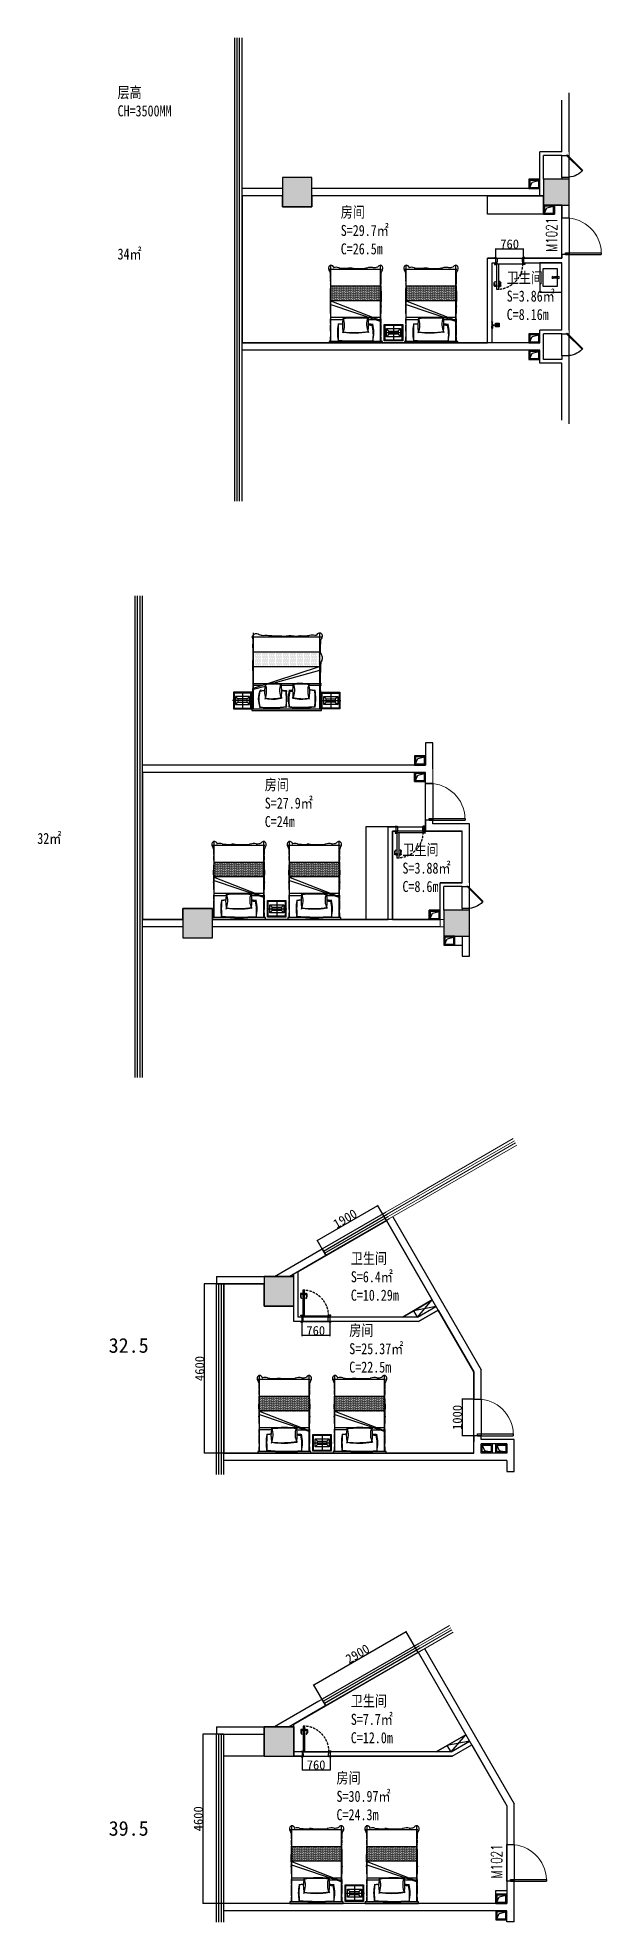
# Model space of a CAD drawing. Extents: x -153478 to 95136, y -45571 to 574449.
# Drawn here: x -72103 to -56765, y -45571 to 5682 of the extents above; entities that cross this region are included whole.
import ezdxf

# ---------------------------------------------------------------- set-up
doc = ezdxf.new("R2010")
doc.units = 0
doc.header["$LTSCALE"] = 10
doc.header["$MEASUREMENT"] = 0
doc.linetypes.add('DASHED', pattern=[19.05, 12.7, -6.35])
doc.layers.get('0').update_dxf_attribs({"linetype": 'CONTINUOUS'})
doc.layers.get('Defpoints').update_dxf_attribs({"color": 148, "linetype": 'CONTINUOUS'})
for name, color, linetype in [('A 固定家具', 43, 'CONTINUOUS'), ('A 新建墙体', 160, 'CONTINUOUS'), ('A 活动家具', 43, 'CONTINUOUS'), ('A 装饰完成面', 6, 'CONTINUOUS'), ('A建筑墙体', 160, 'CONTINUOUS'), ('A建筑窗户', 136, 'CONTINUOUS'), ('B门', 136, 'CONTINUOUS'), ('COLUMN', 9, 'CONTINUOUS'), ('C地面造型', 150, 'CONTINUOUS'), ('D天花造型', 114, 'CONTINUOUS'), ('PUB_HATCH', 251, 'CONTINUOUS'), ('WINDOW', 136, 'CONTINUOUS'), ('WINDOW_TEXT', 30, 'CONTINUOUS')]:
    doc.layers.add(name, color=color, linetype=linetype)
doc.layers.add('WALL', color=160, linetype='CONTINUOUS', lineweight=9)
doc.layers.add('填充', color=251, linetype='CONTINUOUS', lineweight=0)
doc.styles.add('-宋体', font='simhei.ttf', dxfattribs={"width": 0.8})
doc.styles.add('_TCH_WINDOW', font='SIMPLEX', dxfattribs={"height": 3.5, "bigfont": 'GBCBIG'})
doc.styles.get("Standard").update_dxf_attribs({"font": 'simhei.ttf'})
doc.styles.add('中文说明', font='simhei.ttf')
doc.dimstyles.get("Standard").update_dxf_attribs({"dimscale": 5, "dimtxt": 50, "dimasz": 1, "dimexe": 2.5, "dimexo": 3, "dimgap": 1.5, "dimtad": 1, "dimdec": 0, "dimzin": 0, "dimdsep": 46, "dimtxsty": 'Standard', "dimblk": 'ARCHTICK', "dimcen": 0.09, "dimadec": 0, "dimazin": 0, "dimtfac": 1, "dimtdec": 0, "dimtix": 1, "dimtmove": 2, "dimatfit": 3, "dimfxl": 1, "dimtolj": 1, "dimtzin": 0, "dimarcsym": 0})

msp = doc.modelspace()

# ---------------------------------------------------------------- texts
at = {"char_height": 300, "attachment_point": 1, "style": '-宋体'}
for s, insert in [('层高CH=3500MM', (-69929.3, 4342.5)), ('房间\\PS=29.7㎡\\PC=26.5m', (-63855.7, 1089.7)), ('34㎡', (-69929.3, -51.6)), ('卫生间S=3.86㎡\\PC=8.16m', (-59339.1, -695.1)), ('房间\\PS=27.9㎡\\PC=24m', (-65923.3, -14484.2)), ('32㎡', (-72113.8, -15944.8)), ('卫生间S=3.88㎡\\PC=8.6m', (-62176.8, -16251.4)), ('卫生间\\PS=6.4㎡\\PC=10.29m', (-63581.7, -27365.2)), ('房间\\PS=25.37㎡\\PC=22.5m', (-63624.9, -29321.6)), ('卫生间\\PS=7.7㎡\\PC=12.0m', (-63581.7, -39400.4)), ('房间\\PS=30.97㎡\\PC=24.3m', (-63971.4, -41493.7))]:
    msp.add_mtext_dynamic_manual_height_columns(s, width=1900, gutter_width=300, heights=[0], dxfattribs=dict(at, insert=insert))
at = {"linetype": 'ByBlock', "char_height": 400, "attachment_point": 1, "style": '中文说明'}
for s, insert in [('32.5', (-70171.4, -29682.4)), ('39.5', (-70171.4, -42816.5))]:
    msp.add_mtext_dynamic_manual_height_columns(s, width=1502.337, gutter_width=15, heights=[0], dxfattribs=dict(at, insert=insert))

# ---------------------------------------------------------------- blocks, each defined once
blk = doc.blocks.new('A$C653002DA')
at = {"color": 160}
for points in [[(0, 250), (0, 0), (300, 0), (300, 250)], [(30, 220), (30, 30), (270, 30), (270, 220)]]:
    blk.add_lwpolyline(points, close=True, dxfattribs=at)
at = {"color": 8}
blk.add_lwpolyline([(30, 30), (91, 175), (270, 220)], dxfattribs=at)
blk = doc.blocks.new('_FZH')
at = {"color": 160}
blk.add_lwpolyline([(-0.5, -0.5), (0.5, -0.5), (0.5, 0.5), (-0.5, 0.5)], close=True, dxfattribs=at)
at = {"layer": 'PUB_HATCH', "color": 8}
blk.add_solid([(-0.5, -0.5), (0.5, -0.5), (-0.5, 0.5), (0.5, 0.5)], dxfattribs=at)
blk = doc.blocks.new('$DorLib2D$00000001')
for p, q in [((0.45, 0.975), (0.5, 0.975)), ((0.45, 0), (0.45, 0.975)), ((0.5, 0), (0.5, 0.975)), ((0.5, 0), (0.45, 0))]:
    blk.add_line(p, q)
at = {"lineweight": 13}
blk.add_arc((0.475, 0), 0.975, 91.4693, 180, dxfattribs=at)
blk = doc.blocks.new('门把手01')
at = {"color": 8}
for p, q in [((-88, 103), (-88, 181)), ((-73, 123), (-73, 181)), ((-31, 88), (-73, 88)), ((-31, 113), (-63, 113)), ((33, 113), (65, 113)), ((33, 88), (75, 88)), ((75, 123), (75, 181)), ((90, 103), (90, 181))]:
    blk.add_line(p, q, dxfattribs=at)
for points in [[(-31, 73), (-31, 128), (-24, 128), (-24, 73)], [(33, 73), (33, 128), (26, 128), (26, 73)]]:
    blk.add_lwpolyline(points, close=True, dxfattribs=at)
for centre, radius, start, end in [((-38, 178), 50.5, 118.8609, 176.6301), ((-73, 103), 15, 180, 270), ((-20, 176), 53.5, 132.2484, 174.3866), ((-63, 123), 10, 180, 270), ((-59, 219), 4.64, 312.2484, 132.2484), ((61, 219), 4.64, 47.7516, 227.7516), ((22, 176), 53.5, 5.6134, 47.7516), ((40, 178), 50.5, 3.3699, 61.1391), ((65, 123), 10, 270, 0), ((75, 103), 15, 270, 0)]:
    blk.add_arc(centre, radius, start, end, dxfattribs=at)
blk = doc.blocks.new('门套1(可替换)')
at = {"layer": 'A 装饰完成面'}
blk.add_lwpolyline([(0, 0), (60, 0), (60, -20), (25, -20), (25, -20, 0.294316), (8, -14, -0.513708), (5, -13), (0, -13), (0, 0)], format="xyb", dxfattribs=at)
blk = doc.blocks.new('*U218')
at = {"layer": 'A 装饰完成面'}
for p, q in [((-30, 0), (-30, -150)), ((730, 0), (730, -150))]:
    blk.add_line(p, q, dxfattribs=at)
for points in [[(-30, -150), (10, -150), (10, -50), (0, -50), (0, 0), (-30, 0)], [(730, -150), (690, -150), (690, -50), (700, -50), (700, 0), (730, 0)]]:
    blk.add_lwpolyline(points, dxfattribs=at)
at = {"layer": 'B门'}
blk.add_lwpolyline([(0, 0), (45, 0), (45, 700), (0, 700)], close=True, dxfattribs=at)
at = {"layer": 'B门', "color": 8, "linetype": 'DASHED', "ltscale": 0.5}
blk.add_arc((0, 0), 700, 0, 90, dxfattribs=at)
at = {"layer": 'C地面造型'}
for p, q in [((0, 0), (700, 0)), ((0, -150), (690, -150))]:
    blk.add_line(p, q, dxfattribs=at)
at = {"layer": 'D天花造型'}
for p, q in [((0, 0), (700, 0)), ((0, -150), (690, -150))]:
    blk.add_line(p, q, dxfattribs=at)
at = {"layer": 'A 装饰完成面', "rotation": 180}
blk.add_blockref('门套1(可替换)', (0, 0), dxfattribs=at)
at = {"layer": 'A 装饰完成面', "xscale": -1, "rotation": 180}
blk.add_blockref('门套1(可替换)', (700, 0), dxfattribs=at)
at = {"layer": 'A 装饰完成面', "xscale": -1}
blk.add_blockref('门套1(可替换)', (0, -150), dxfattribs=at)
at = {"layer": 'A 装饰完成面'}
blk.add_blockref('门套1(可替换)', (700, -150), dxfattribs=at)
at = {"layer": 'B门', "rotation": 180}
blk.add_blockref('门把手01', (23, 700), dxfattribs=at)
blk = doc.blocks.new('*U133')
at = {"layer": 'A 装饰完成面'}
for p, q in [((-30, 0), (-30, -120)), ((730, 0), (730, -120))]:
    blk.add_line(p, q, dxfattribs=at)
for points in [[(-30, -120), (10, -120), (10, -50), (0, -50), (0, 0), (-30, 0)], [(730, -120), (690, -120), (690, -50), (700, -50), (700, 0), (730, 0)]]:
    blk.add_lwpolyline(points, dxfattribs=at)
at = {"layer": 'B门'}
blk.add_lwpolyline([(0, 0), (45, 0), (45, 700), (0, 700)], close=True, dxfattribs=at)
at = {"layer": 'B门', "color": 8, "linetype": 'DASHED', "ltscale": 0.5}
blk.add_arc((0, 0), 700, 0, 90, dxfattribs=at)
at = {"layer": 'C地面造型'}
for p, q in [((0, 0), (700, 0)), ((0, -120), (690, -120))]:
    blk.add_line(p, q, dxfattribs=at)
at = {"layer": 'D天花造型'}
for p, q in [((0, 0), (700, 0)), ((0, -120), (690, -120))]:
    blk.add_line(p, q, dxfattribs=at)
at = {"layer": 'A 装饰完成面', "rotation": 180}
blk.add_blockref('门套1(可替换)', (0, 0), dxfattribs=at)
at = {"layer": 'A 装饰完成面', "xscale": -1, "rotation": 180}
blk.add_blockref('门套1(可替换)', (700, 0), dxfattribs=at)
at = {"layer": 'A 装饰完成面', "xscale": -1}
blk.add_blockref('门套1(可替换)', (0, -120), dxfattribs=at)
at = {"layer": 'A 装饰完成面'}
blk.add_blockref('门套1(可替换)', (700, -120), dxfattribs=at)
at = {"layer": 'B门', "rotation": 180}
blk.add_blockref('门把手01', (23, 700), dxfattribs=at)
blk = doc.blocks.new('$DorLib2D$00000082')
for p, q in [((-0.207, 0.757), (-0.179, 0.785)), ((0.5, 0.05), (-0.207, 0.757)), ((0.528, 0.078), (-0.179, 0.785)), ((0.5, 0.05), (0.528, 0.078))]:
    blk.add_line(p, q)
blk.add_arc((0.5, 0.05), 1, 135, 180)
blk = doc.blocks.new('_ArchTick')
at = {"color": 0, "linetype": 'ByBlock', "const_width": 0.4}
blk.add_lwpolyline([(-0.5, -0.5), (0.5, 0.5)], dxfattribs=at)
blk = doc.blocks.new('*D350')
at = {"color": 0, "linetype": 'ByBlock', "lineweight": -2, "transparency": 16777216}
for p, q in [((-59640, -363), (-59640, -52)), ((-58880, -65), (-59640, -65)), ((-58880, -363), (-58880, -52))]:
    blk.add_line(p, q, dxfattribs=at)
at = {"layer": 'Defpoints', "color": 0, "linetype": 'ByBlock', "transparency": 16777216}
for p in [(-59640, -65), (-59640, -378), (-58880, -378)]:
    blk.add_point(p, dxfattribs=at)
at = {"color": 0, "linetype": 'ByBlock', "lineweight": -2, "transparency": 16777216, "xscale": 5, "yscale": 5, "zscale": 5}
for p, rotation in [((-59640, -65), 179.9999999999972), ((-58880, -65), 359.9999999999973)]:
    blk.add_blockref('_ArchTick', p, dxfattribs=dict(at, rotation=rotation))
at = {"color": 0, "linetype": 'ByBlock', "transparency": 16777216, "insert": (-59260, 69), "char_height": 250, "attachment_point": 5}
blk.add_mtext('\\A1;760', dxfattribs=at)
blk = doc.blocks.new('*D351')
at = {"color": 0, "linetype": 'ByBlock', "lineweight": -2, "transparency": 16777216}
for p, q in [((-67051, -28210), (-67572, -28210)), ((-67560, -32810), (-67560, -28210)), ((-67051, -32810), (-67572, -32810))]:
    blk.add_line(p, q, dxfattribs=at)
at = {"layer": 'Defpoints', "color": 0, "linetype": 'ByBlock', "transparency": 16777216}
for p in [(-67560, -28210), (-67036, -28210), (-67036, -32810)]:
    blk.add_point(p, dxfattribs=at)
at = {"color": 0, "linetype": 'ByBlock', "lineweight": -2, "transparency": 16777216, "xscale": 5, "yscale": 5, "zscale": 5}
for p, rotation in [((-67560, -28210), 90), ((-67560, -32810), 270)]:
    blk.add_blockref('_ArchTick', p, dxfattribs=dict(at, rotation=rotation))
at = {"color": 0, "linetype": 'ByBlock', "transparency": 16777216, "insert": (-67694, -30510), "char_height": 250, "attachment_point": 5, "rotation": 90}
blk.add_mtext('\\A1;4600', dxfattribs=at)
blk = doc.blocks.new('*D352')
at = {"color": 0, "linetype": 'ByBlock', "lineweight": -2, "transparency": 16777216}
for p, q in [((-64494, -27027), (-62849, -26077)), ((-62623, -26469), (-62855, -26067)), ((-64268, -27419), (-64500, -27017))]:
    blk.add_line(p, q, dxfattribs=at)
at = {"layer": 'Defpoints', "color": 0, "linetype": 'ByBlock', "transparency": 16777216}
for p in [(-62849, -26077), (-62615, -26482), (-64261, -27432)]:
    blk.add_point(p, dxfattribs=at)
at = {"color": 0, "linetype": 'ByBlock', "lineweight": -2, "transparency": 16777216, "xscale": 5, "yscale": 5, "zscale": 5}
for p, rotation in [((-62849, -26077), 30.00000008806573), ((-64494, -27027), 210.0000000880657)]:
    blk.add_blockref('_ArchTick', p, dxfattribs=dict(at, rotation=rotation))
at = {"color": 0, "linetype": 'ByBlock', "transparency": 16777216, "insert": (-63738, -26436), "char_height": 250, "attachment_point": 5, "rotation": 30}
blk.add_mtext('\\A1;1900', dxfattribs=at)
blk = doc.blocks.new('*D353')
at = {"color": 0, "linetype": 'ByBlock', "lineweight": -2, "transparency": 16777216}
for p, q in [((-64916, -29245), (-64916, -29626)), ((-64156, -29614), (-64916, -29614)), ((-64156, -29245), (-64156, -29626))]:
    blk.add_line(p, q, dxfattribs=at)
at = {"layer": 'Defpoints', "color": 0, "linetype": 'ByBlock', "transparency": 16777216}
for p in [(-64916, -29230), (-64916, -29614), (-64156, -29230)]:
    blk.add_point(p, dxfattribs=at)
at = {"color": 0, "linetype": 'ByBlock', "lineweight": -2, "transparency": 16777216, "xscale": 5, "yscale": 5, "zscale": 5}
for p, rotation in [((-64916, -29614), 180.0000000000028), ((-64156, -29614), 2.717825964282384e-12)]:
    blk.add_blockref('_ArchTick', p, dxfattribs=dict(at, rotation=rotation))
at = {"color": 0, "linetype": 'ByBlock', "transparency": 16777216, "insert": (-64536, -29480), "char_height": 250, "attachment_point": 5}
blk.add_mtext('\\A1;760', dxfattribs=at)
blk = doc.blocks.new('*D354')
at = {"color": 0, "linetype": 'ByBlock', "lineweight": -2, "transparency": 16777216}
for p, q in [((-60251, -31340), (-60564, -31340)), ((-60551, -31340), (-60551, -32340)), ((-60251, -32340), (-60564, -32340))]:
    blk.add_line(p, q, dxfattribs=at)
at = {"layer": 'Defpoints', "color": 0, "linetype": 'ByBlock', "transparency": 16777216}
for p in [(-60236, -31340), (-60551, -32340), (-60236, -32340)]:
    blk.add_point(p, dxfattribs=at)
at = {"color": 0, "linetype": 'ByBlock', "lineweight": -2, "transparency": 16777216, "xscale": 5, "yscale": 5, "zscale": 5}
for p, rotation in [((-60551, -31340), 90), ((-60551, -32340), 270)]:
    blk.add_blockref('_ArchTick', p, dxfattribs=dict(at, rotation=rotation))
at = {"color": 0, "linetype": 'ByBlock', "transparency": 16777216, "insert": (-60685, -31840), "char_height": 250, "attachment_point": 5, "rotation": 90}
blk.add_mtext('\\A1;1000', dxfattribs=at)
blk = doc.blocks.new('*D355')
at = {"color": 0, "linetype": 'ByBlock', "lineweight": -2, "transparency": 16777216}
for p, q in [((-67051, -40455), (-67610, -40455)), ((-67598, -45055), (-67598, -40455)), ((-67051, -45055), (-67610, -45055))]:
    blk.add_line(p, q, dxfattribs=at)
at = {"layer": 'Defpoints', "color": 0, "linetype": 'ByBlock', "transparency": 16777216}
for p in [(-67598, -40455), (-67036, -40455), (-67036, -45055)]:
    blk.add_point(p, dxfattribs=at)
at = {"color": 0, "linetype": 'ByBlock', "lineweight": -2, "transparency": 16777216, "xscale": 5, "yscale": 5, "zscale": 5}
for p, rotation in [((-67598, -40455), 90), ((-67598, -45055), 270)]:
    blk.add_blockref('_ArchTick', p, dxfattribs=dict(at, rotation=rotation))
at = {"color": 0, "linetype": 'ByBlock', "transparency": 16777216, "insert": (-67732, -42755), "char_height": 250, "attachment_point": 5, "rotation": 90}
blk.add_mtext('\\A1;4600', dxfattribs=at)
blk = doc.blocks.new('*D356')
at = {"color": 0, "linetype": 'ByBlock', "lineweight": -2, "transparency": 16777216}
for p, q in [((-64588, -39109), (-62076, -37659)), ((-61757, -38213), (-62083, -37649)), ((-64268, -39663), (-64594, -39099))]:
    blk.add_line(p, q, dxfattribs=at)
at = {"layer": 'Defpoints', "color": 0, "linetype": 'ByBlock', "transparency": 16777216}
for p in [(-62076, -37659), (-61749, -38226), (-64261, -39676)]:
    blk.add_point(p, dxfattribs=at)
at = {"color": 0, "linetype": 'ByBlock', "lineweight": -2, "transparency": 16777216, "xscale": 5, "yscale": 5, "zscale": 5}
for p, rotation in [((-62076, -37659), 29.99996785560417), ((-64588, -39109), 209.9999678556042)]:
    blk.add_blockref('_ArchTick', p, dxfattribs=dict(at, rotation=rotation))
at = {"color": 0, "linetype": 'ByBlock', "transparency": 16777216, "insert": (-63399, -38269), "char_height": 250, "attachment_point": 5, "rotation": 30}
blk.add_mtext('\\A1;2900', dxfattribs=at)
blk = doc.blocks.new('*D357')
at = {"color": 0, "linetype": 'ByBlock', "lineweight": -2, "transparency": 16777216}
for p, q in [((-64906, -41070), (-64906, -41437)), ((-64906, -41425), (-64146, -41425)), ((-64146, -41070), (-64146, -41437))]:
    blk.add_line(p, q, dxfattribs=at)
at = {"layer": 'Defpoints', "color": 0, "linetype": 'ByBlock', "transparency": 16777216}
for p in [(-64906, -41055), (-64146, -41055), (-64146, -41425)]:
    blk.add_point(p, dxfattribs=at)
at = {"color": 0, "linetype": 'ByBlock', "lineweight": -2, "transparency": 16777216, "xscale": 5, "yscale": 5, "zscale": 5, "rotation": 180}
blk.add_blockref('_ArchTick', (-64906, -41425), dxfattribs=at)
at = {"color": 0, "linetype": 'ByBlock', "lineweight": -2, "transparency": 16777216, "xscale": 5, "yscale": 5, "zscale": 5}
blk.add_blockref('_ArchTick', (-64146, -41425), dxfattribs=at)
at = {"color": 0, "linetype": 'ByBlock', "transparency": 16777216, "insert": (-64526, -41291), "char_height": 250, "attachment_point": 5}
blk.add_mtext('\\A1;760', dxfattribs=at)
blk = doc.blocks.new('600x450床头几')
at = {"layer": 'A 活动家具', "color": 8, "linetype": 'Continuous'}
for p, q in [((223, 0), (-323, 0)), ((-175, 45), (-240, 110)), ((-50, -190), (-50, 190)), ((75, 45), (140, 110)), ((-175, -45), (-240, -110)), ((75, -45), (140, -110))]:
    blk.add_line(p, q, dxfattribs=at)
at = {"layer": 'A 活动家具', "linetype": 'Continuous'}
for points in [[(200, 225), (200, -225), (-300, -225), (-300, 225)], [(180, 205), (180, -205), (-280, -205), (-280, 205)], [(140, -110), (-240, -110), (-240, 110), (140, 110)]]:
    blk.add_lwpolyline(points, close=True, dxfattribs=at)
at = {"layer": 'A 活动家具', "color": 8, "linetype": 'Continuous'}
blk.add_lwpolyline([(75, -45), (-175, -45), (-175, 45), (75, 45)], close=True, dxfattribs=at)
blk = doc.blocks.new('1800X2000床A')
at = {"layer": 'A 活动家具', "linetype": 'Continuous'}
h = blk.add_hatch(dxfattribs=at)
h.set_pattern_fill('DOTS', color=256, scale=20, angle=90, style=0)
h.set_pattern_definition([(90, (-37064.08, -174013.955), (-31.75, 15.875), [0, -31.75])])
h.paths.add_polyline_path([(-900, -572), (-900, -172), (900, -172), (900, -572)])
for p, q in [((-900, 980), (-900, -1090)), ((900, 980), (900, -1090)), ((-947, 340), (-611, 340)), ((-454, 290), (-947, 290)), ((403, 284), (-900, -79)), ((900, 411), (-897, -172)), ((263, 290), (-293, 290)), ((-170, 340), (140, 340)), ((900, 290), (425, 290)), ((900, 438), (586, 357)), ((656, 340), (900, 340)), ((900, -172), (-900, -172)), ((954, -980), (-947, -980)), ((900, -572), (-900, -572))]:
    blk.add_line(p, q, dxfattribs=at)
for points in [[(914, -523, 0.011501), (915, -658, -0.027887), (914, -812, 0.011645), (918, -984, -0.522577), (807, -1071, -0.144021), (749, -1047, 0.120265), (697, -1029, 0.023323), (628, -1023, -0.068959), (565, -1028, -0.011626), (431, -1017, -0.119793), (400, -1011, 0.046791), (291, -1013, -0.023628), (191, -1010, 0.055897), (-51, -1013, -0.053528), (-92, -1020, -0.053528), (-132, -1013, 0.055897), (-374, -1010, -0.187873), (-362, -1013, 0.036947), (-500, -1011, 0.036442), (-635, -1026, -0.141351), (-766, -1028, 0.342539), (-828, -1049, -0.123892), (-881, -1090, -0.37589), (-956, -1057, -0.329446), (-939, -932, 0.211134), (-922, -891, -0.024888), (-915, -754, 0.06219), (-910, -627, 0.218233), (-943, -511, -0.123513), (-964, -411, -0.129887), (-944, -315, 0.095063), (-924, -182, -0.016498), (-918, -32, 0.039412), (-910, 174, -0.025508), (-910, 328, 0.038458), (-913, 452, -0.058958), (-920, 589, -0.00267), (-915, 817, -0.013848), (-913, 980, -0.011292)], [(911, 980, -0.018567), (915, 762, -0.00267), (920, 533, -0.058958), (913, 396, 0.038458), (910, 273, -0.025508), (910, 118, 0.039412), (918, -88, -0.016498), (924, -238)], [(924, -238, 0.037552), (914, -523)]]:
    blk.add_lwpolyline(points, format="xyb", dxfattribs=at)
blk.add_lwpolyline([(-950, 1020), (-950, 980), (950, 980), (950, 1020), (-950, 1020), (-950, 980)], dxfattribs=at)
for centre, radius, start, end in [((444, 707), 1238, 170.1485, 190.6384), ((-379, -2732), 3664, 84.876, 96.3909), ((1854, 687), 2630, 174.4826, 185.0365), ((-408, -973), 1927, 79.5219, 101.0093), ((30, 506), 662, 163.9263, 197.1409), ((-426, -501), 1200, 76.8202, 99.5534), ((-1146, 492), 573, 340.1161, 22.5374), ((-405, -238), 949, 76.0297, 102.2512), ((259, 469), 481, 151.9201, 201.9524), ((-1668, 485), 1505, 353.1514, 7.5533), ((-561, 2819), 2357, 279.7319, 282.3002), ((-1148, 755), 1091, 346.1307, 9.5201), ((-1062, 703), 1018, 346.621, 13.2374), ((427, -2160), 3099, 84.0575, 98.1925), ((1936, 696), 1940, 173.0204, 186.6449), ((392, -1692), 2642, 82.6669, 98.5823), ((2201, 751), 2195, 175.1743, 187.1461), ((397, -501), 1200, 80.4466, 103.1798), ((1639, 485), 1505, 172.4467, 186.8486), ((-288, 469), 481, 338.0476, 28.0799), ((375, -238), 949, 77.7488, 103.9703), ((1117, 492), 573, 157.4626, 199.8839), ((-59, 506), 662, 342.8591, 16.0737), ((285, 707), 487, 329.872, 28.9386), ((-110, 718), 865, 345.0144, 14.054), ((-461, 2819), 2357, 262.1069, 265.8698), ((-372, 3643), 3190, 262.7818, 265.3485), ((-383, 2242), 1941, 262.7128, 276.541), ((-376, 1254), 970, 256.4986, 282.0521), ((-472, 3643), 3190, 275.562, 277.4104), ((393, 3966), 3498, 263.3537, 265.7442), ((430, 3708), 3235, 262.6102, 264.7442), ((353, 2242), 1941, 263.459, 277.2872), ((347, 1254), 970, 257.9479, 283.5014), ((330, 3708), 3235, 274.8347, 277.4934), ((293, 3966), 3498, 275.0712, 277.0989)]:
    blk.add_arc(centre, radius, start, end, dxfattribs=at)
blk = doc.blocks.new('1800X2000床组块A')
at = {"layer": 'A 活动家具', "color": 0, "linetype": 'Continuous'}
for name, p in [('600x450床头几', (-1150, 750)), ('1800X2000床A', (0, 0))]:
    blk.add_blockref(name, p, dxfattribs=at)
at = {"layer": 'A 活动家具', "color": 0, "linetype": 'Continuous', "xscale": -1}
blk.add_blockref('600x450床头几', (1150, 750), dxfattribs=at)
blk = doc.blocks.new('A$C009A5797')
at = {"layer": 'A 活动家具', "linetype": 'Continuous'}
h = blk.add_hatch(dxfattribs=at)
h.set_pattern_fill('DOTS', color=256, scale=20, style=0)
h.set_pattern_definition([(0, (-14785.876, -183188.47), (15.875, 31.75), [0, -31.75])])
h.paths.add_polyline_path([(673, -1541), (673, -1145), (-674, -1145), (-673, -1541)])
for p, q in [((725, 0), (-725, 0)), ((-675, -40), (-673, -2109)), ((675, -40), (675, -2109)), ((-676, -584), (698, -1046)), ((-674, -607), (697, -1140)), ((-343, -637), (-674, -637)), ((-672, -689), (685, -689)), ((683, -638), (343, -638)), ((-685, -1145), (697, -1145)), ((-700, -2000), (719, -2000)), ((-684, -1541), (673, -1541))]:
    blk.add_line(p, q, dxfattribs=at)
blk.add_lwpolyline([(-725, 0), (-725, -40), (725, -40), (725, 0)], dxfattribs=at)
for centre, radius, start, end in [((-116, -433), 578, 176.0367, 189.5331), ((20492, -724), 21187, 178.4924, 179.1043), ((-1576, -85), 892, 354.7592, 2.8818), ((514, -280), 1008, 166.7626, 193.379), ((-51, -6579), 6526, 85.2367, 93.8193), ((-12, -3494), 3464, 81.8348, 97.7717), ((600, -228), 1080, 170.4799, 193.8693), ((140, 3088), 3606, 260.1257, 262.1916), ((33, 4425), 4952, 264.086, 265.5621), ((55, -3054), 2771, 83.7476, 98.6202), ((1140, -496), 1490, 172.4467, 186.8486), ((-768, -511), 476, 338.0476, 28.0799), ((22, -2611), 2339, 82.2454, 98.8396), ((873, -488), 567, 157.4626, 199.8839), ((-292, -475), 655, 342.8591, 16.0737), ((222, 1100), 1618, 274.9667, 279.4861), ((152, 1590), 2117, 275.6883, 278.8235), ((-2123, -296), 2604, 354.9635, 5.5174), ((-728, -275), 1226, 349.3616, 9.8515), ((1454, -87), 771, 176.4761, 185.8829), ((116, -433), 578, 350.4669, 3.9633), ((-20492, -724), 21187, 0.8957, 1.5076), ((3140, -1251), 3839, 176.3593, 185.151), ((-1978, -857), 1296, 353.3302, 2.3581), ((-1479, -606), 797, 356.782, 5.5915), ((813, -727), 1498, 177.0776, 182.9224), ((-21, 3860), 4537, 265.7442, 274.7409), ((-22, 1704), 2398, 262.3807, 278.5331), ((1479, -606), 797, 174.4085, 183.218), ((1978, -857), 1296, 177.6419, 186.6698), ((-812, -727), 1498, 357.0776, 2.9224), ((-3140, -1251), 3839, 354.849, 3.6407), ((-636, -2026), 105, 135.7841, 208.7213), ((-749, -1913), 54.3, 313.7565, 1.4444), ((1981, -1910), 2676, 175.9562, 180.0281), ((-1190, -1640), 509, 350.7699, 5.0045), ((-484, -2398), 351, 87.7496, 109.6463), ((-404, -1777), 278, 256.2961, 291.056), ((-336, -1849), 191, 279.5483, 285.6762), ((-72, -4862), 2837, 86.4181, 94.2946), ((168, -1228), 805, 265.5439, 271.7242), ((274, -2953), 925, 86.5835, 95.0474), ((293, -2953), 924, 79.4443, 87.7924), ((531, -1822), 234, 252.8192, 285.0013), ((597, -2058), 11.2, 296.2206, 115.5926), ((1190, -1640), 509, 174.9955, 189.2301), ((-1981, -1910), 2676, 359.9719, 4.0438), ((749, -1913), 54.3, 178.5556, 226.2435), ((636, -2026), 105, 331.2787, 44.2159), ((-672, -2050), 61.1, 204.6552, 287.0582), ((-709, -1983), 137, 293.7061, 321.956), ((710, -1983), 137, 218.044, 246.2939), ((672, -2050), 61.1, 252.9418, 335.3448)]:
    blk.add_arc(centre, radius, start, end, dxfattribs=at)
blk = doc.blocks.new('A$C638F043B')
at = {"layer": 'A 活动家具', "color": 1, "linetype": 'Continuous'}
for p, q in [((225, 546), (225, 0)), ((415, 273), (35, 273)), ((180, 398), (115, 463)), ((180, 148), (115, 83)), ((270, 398), (335, 463)), ((270, 148), (335, 83))]:
    blk.add_line(p, q, dxfattribs=at)
at = {"layer": 'A 活动家具', "linetype": 'Continuous'}
for points in [[(0, 523), (450, 523), (450, 23), (0, 23)], [(20, 503), (430, 503), (430, 43), (20, 43)]]:
    blk.add_lwpolyline(points, close=True, dxfattribs=at)
at = {"layer": 'A 活动家具', "color": 1, "linetype": 'Continuous'}
for points in [[(335, 463), (335, 83), (115, 83), (115, 463)], [(270, 398), (270, 148), (180, 148), (180, 398)]]:
    blk.add_lwpolyline(points, close=True, dxfattribs=at)
blk = doc.blocks.new('A$C55013820')
at = {"layer": 'A 活动家具', "linetype": 'Continuous'}
for p, q in [((0, 380), (0, 0)), ((490, 380), (0, 380)), ((227, 394), (227, 307)), ((236, 325), (254, 325)), ((236, 298), (254, 298)), ((263, 394), (263, 307)), ((490, 0), (490, 380)), ((0, 0), (490, 0))]:
    blk.add_line(p, q, dxfattribs=at)
for centre, radius in [((245, 414), 27.6), ((245, 257), 23)]:
    blk.add_circle(centre, radius, dxfattribs=at)
for centre, start, end in [((236, 334), 180, 270), ((236, 307), 180, 270), ((254, 334), 270, 0), ((254, 307), 270, 0)]:
    blk.add_arc(centre, 9.18, start, end, dxfattribs=at)
blk = doc.blocks.new('4t3')
at = {"layer": 'A 活动家具', "ltscale": 0.25}
for p, q in [((-128375, 546245), (-128375, 546045)), ((-128175, 546245), (-128375, 546245)), ((-128375, 546045), (-128175, 546045)), ((-128351, 546221), (-128331, 546221)), ((-128351, 546201), (-128351, 546221)), ((-128331, 546201), (-128351, 546201)), ((-128351, 546177), (-128331, 546177)), ((-128351, 546157), (-128351, 546177)), ((-128331, 546157), (-128351, 546157)), ((-128351, 546133), (-128351, 546113)), ((-128331, 546133), (-128351, 546133)), ((-128351, 546113), (-128331, 546113)), ((-128351, 546089), (-128351, 546069)), ((-128331, 546089), (-128351, 546089)), ((-128351, 546069), (-128331, 546069)), ((-128331, 546221), (-128331, 546201)), ((-128331, 546177), (-128331, 546157)), ((-128331, 546113), (-128331, 546133)), ((-128331, 546069), (-128331, 546089)), ((-128307, 546221), (-128287, 546221)), ((-128307, 546201), (-128307, 546221)), ((-128287, 546201), (-128307, 546201)), ((-128307, 546177), (-128287, 546177)), ((-128307, 546157), (-128307, 546177)), ((-128287, 546157), (-128307, 546157)), ((-128307, 546133), (-128307, 546113)), ((-128287, 546133), (-128307, 546133)), ((-128307, 546113), (-128287, 546113)), ((-128307, 546089), (-128307, 546069)), ((-128287, 546089), (-128307, 546089)), ((-128307, 546069), (-128287, 546069)), ((-128287, 546221), (-128287, 546201)), ((-128287, 546177), (-128287, 546157)), ((-128287, 546113), (-128287, 546133)), ((-128287, 546069), (-128287, 546089)), ((-128263, 546221), (-128243, 546221)), ((-128263, 546201), (-128263, 546221)), ((-128243, 546201), (-128263, 546201)), ((-128263, 546177), (-128243, 546177)), ((-128263, 546157), (-128263, 546177)), ((-128243, 546157), (-128263, 546157)), ((-128263, 546133), (-128263, 546113)), ((-128243, 546133), (-128263, 546133)), ((-128263, 546113), (-128243, 546113)), ((-128263, 546089), (-128263, 546069)), ((-128243, 546089), (-128263, 546089)), ((-128263, 546069), (-128243, 546069)), ((-128243, 546221), (-128243, 546201)), ((-128243, 546177), (-128243, 546157)), ((-128243, 546113), (-128243, 546133)), ((-128243, 546069), (-128243, 546089)), ((-128219, 546221), (-128199, 546221)), ((-128219, 546201), (-128219, 546221)), ((-128199, 546201), (-128219, 546201)), ((-128219, 546177), (-128199, 546177)), ((-128219, 546157), (-128219, 546177)), ((-128199, 546157), (-128219, 546157)), ((-128219, 546133), (-128219, 546113)), ((-128199, 546133), (-128219, 546133)), ((-128219, 546113), (-128199, 546113)), ((-128219, 546089), (-128219, 546069)), ((-128199, 546089), (-128219, 546089)), ((-128219, 546069), (-128199, 546069)), ((-128199, 546221), (-128199, 546201)), ((-128199, 546177), (-128199, 546157)), ((-128199, 546113), (-128199, 546133)), ((-128199, 546069), (-128199, 546089)), ((-128175, 546045), (-128175, 546245)), ((-128015, 546165), (-128095, 546165)), ((-128095, 546165), (-128095, 546125)), ((-128095, 546125), (-128015, 546125)), ((-128015, 546165), (-128015, 546305)), ((-128015, 545985), (-128015, 546125)), ((-128005, 546315), (-128005, 546315)), ((-128005, 546188), (-128005, 546315)), ((-128005, 546125), (-128005, 546165)), ((-128005, 546102), (-128005, 545976)), ((-128005, 545975), (-128005, 545975)), ((-128001, 546318), (-127989, 546318)), ((-128001, 545972), (-127989, 545972)), ((-127985, 546145), (-127985, 546345)), ((-127985, 546145), (-127985, 545945)), ((-127981, 546348), (-127979, 546348)), ((-127981, 546203), (-127979, 546203)), ((-127981, 546088), (-127979, 546088)), ((-127981, 545941), (-127979, 545941)), ((-127979, 546203), (-127979, 546088)), ((-127975, 546303), (-127975, 546345)), ((-127975, 546303), (-127975, 546207)), ((-127975, 545987), (-127975, 546084)), ((-127975, 545987), (-127975, 545945))]:
    blk.add_line(p, q, dxfattribs=at)
for centre, radius, start, end in [((-128005, 546305), 10, 90, 180), ((-128005, 546305), 10, 90, 180), ((-128005, 545985), 10, 180, 270), ((-128001, 546314), 4, 90, 180), ((-128001, 545976), 4, 180, 270), ((-127989, 546314), 4, 360, 90), ((-127989, 545976), 4, 270, 360), ((-127981, 546344), 4, 90, 180), ((-127981, 546207), 4, 180, 270), ((-127981, 546084), 4, 90, 180), ((-127981, 545945), 4, 180, 270), ((-127979, 546344), 4, 360, 90), ((-127979, 546207), 4, 270, 360), ((-127979, 546084), 4, 360, 90), ((-127979, 545945), 4, 270, 360)]:
    blk.add_arc(centre, radius, start, end, dxfattribs=at)

# ---------------------------------------------------------------- dimensions: what is measured, and where the dimension line sits
at = {"linetype": 'ByBlock'}
for p1, p2, distance, picture, middle in [((-58879.9, -378.4), (-59639.9, -378.4), -313.5, '*D350', (-59259.9, 69)), ((-64260.5, -27431.7), (-62615.1, -26481.7), 466.8, '*D352', (-63738.2, -26436.4)), ((-67035.9, -32810.3), (-67035.9, -28210.3), 523.7, '*D351', (-67693.5, -30510.3)), ((-64155.9, -29230.3), (-64915.9, -29230.3), 383.5, '*D353', (-64535.9, -29479.9)), ((-60235.9, -31340.3), (-60235.9, -32340.3), -315.2, '*D354', (-60685, -31840.3)), ((-64260.5, -39676.2), (-61749.1, -38226.2), 654.4, '*D356', (-63399, -38268.5)), ((-67035.9, -45054.8), (-67035.9, -40454.8), 561.8, '*D355', (-67731.6, -42754.8)), ((-64905.9, -41054.8), (-64145.9, -41054.8), -369.7, '*D357', (-64525.9, -41290.6))]:
    dim = msp.add_aligned_dim(p1=p1, p2=p2, distance=distance, dimstyle='Standard', dxfattribs=at)
    dim.commit()
    dim.dimension.update_dxf_attribs({"geometry": picture, "text_midpoint": middle})

# ---------------------------------------------------------------- linework, layer by layer
at = {"color": 8, "linetype": 'ByBlock'}
for p, q in [((-61767.9, -29110.3), (-61365.1, -28646.8)), ((-61265.1, -28820), (-61867.9, -28937.1))]:
    msp.add_line(p, q, dxfattribs=at)
for p, q in [((-65935.9, -41054.8), (-65935.9, -40254.8)), ((-65935.9, -40254.8), (-65135.9, -40254.8)), ((-65935.9, -41054.8), (-65935.9, -40254.8)), ((-65135.9, -40254.8), (-65135.9, -41054.8))]:
    msp.add_line(p, q)
at = {"linetype": 'ByBlock'}
for points in [[(-66539.9, 1381.6), (-66539.9, -2618.4), (-59859.9, -2618.4), (-59859.9, -318.4), (-57839.9, -318.4), (-57839.9, 1131.6), (-58039.9, 1131.6), (-58039.9, 881.6), (-58339.9, 881.6), (-58339.9, 1381.6), (-64639.9, 1381.6), (-64639.9, 1081.6), (-65439.9, 1081.6), (-65439.9, 1381.6), (-66539.9, 1381.6)], [(-61549.6, -14548.7), (-61849.6, -14548.7), (-61849.6, -14298.7), (-69249.6, -14298.7), (-69249.6, -18298.7), (-68149.6, -18298.7), (-68149.6, -17998.7), (-67349.6, -17998.7), (-67349.6, -18298.7), (-62569.6, -18298.7), (-62569.6, -15778.7), (-61549.6, -15778.7), (-61549.6, -14548.7)], [(-62449.6, -15898.7), (-62449.6, -18298.7), (-61449.6, -18298.7), (-61449.6, -18048.7), (-61149.6, -18048.7), (-61149.6, -17298.7), (-60549.6, -17298.7), (-60549.6, -15898.7), (-62449.6, -15898.7)], [(-65015.9, -29110.3), (-65015.9, -27867.8), (-62615.1, -26481.7), (-61365.1, -28646.8), (-62167.9, -29110.3), (-65015.9, -29110.3)], [(-67035.9, -28210.3), (-67035.9, -32810.3), (-60235.9, -32810.3), (-60235.9, -30602.6), (-61205.1, -28923.9), (-61735.8, -29230.3), (-65135.9, -29230.3), (-65135.9, -28810.3), (-65935.9, -28810.3), (-65935.9, -28210.3), (-67035.9, -28210.3)], [(-65135.9, -40934.8), (-65135.9, -40181.6), (-61749.1, -38226.2), (-60452.9, -40471.3), (-61255.7, -40934.8), (-65135.9, -40934.8)], [(-60292.9, -40748.4), (-59336.1, -42405.6), (-59335.9, -44804.8), (-59636.1, -44804.8), (-59636.1, -45054.8), (-67035.9, -45054.8), (-67035.9, -40454.8), (-65935.9, -40454.8), (-65935.9, -41054.8), (-60823.6, -41054.8), (-60292.9, -40748.4)]]:
    msp.add_lwpolyline(points, dxfattribs=at)
for points in [[(-58339.9, 881.6), (-59859.9, 881.6), (-59859.9, 1381.6), (-58339.9, 1381.6)], [(-63169.6, -18298.7), (-62569.6, -18298.7), (-62569.6, -15778.7), (-63169.6, -15778.7)], [(-67035.9, -40454.8), (-65935.9, -40454.8), (-65935.9, -41054.8), (-67035.9, -41054.8)]]:
    msp.add_lwpolyline(points, close=True, dxfattribs=at)
at = {"layer": 'A 固定家具', "color": 8, "linetype": 'ByBlock'}
for p, q in [((-60855.7, -40934.8), (-60452.9, -40471.3)), ((-60352.9, -40644.5), (-60955.7, -40761.6))]:
    msp.add_line(p, q, dxfattribs=at)
at = {"layer": 'A 新建墙体'}
for p, q in [((-59639.9, -318.4), (-59859.9, -318.4)), ((-59859.9, -2618.4), (-59859.9, -318.4)), ((-59739.9, -438.4), (-59639.9, -438.4)), ((-59739.9, -2618.4), (-59739.9, -438.4)), ((-59639.9, -438.4), (-59639.9, -318.4)), ((-57839.9, -318.4), (-58879.9, -318.4)), ((-58879.9, -318.4), (-58879.9, -438.4)), ((-58879.9, -438.4), (-57839.9, -438.4)), ((-62349.6, -15778.7), (-62569.6, -15778.7)), ((-62569.6, -18298.7), (-62569.6, -15778.7)), ((-62349.6, -15898.7), (-62349.6, -15778.7)), ((-61549.6, -15778.7), (-61589.6, -15778.7)), ((-61589.6, -15778.7), (-61589.6, -15898.7)), ((-62449.6, -15898.7), (-62349.6, -15898.7)), ((-62449.6, -18298.7), (-62449.6, -15898.7)), ((-65135.9, -29230.3), (-65135.9, -27937.1)), ((-65015.9, -29110.3), (-65015.9, -27867.8)), ((-64915.9, -29110.3), (-65015.9, -29110.3)), ((-64915.9, -29110.3), (-64915.9, -29230.3)), ((-61767.9, -29110.3), (-64155.9, -29110.3)), ((-64155.9, -29110.3), (-64155.9, -29230.3)), ((-62167.9, -29110.3), (-61867.9, -28937.1)), ((-61767.9, -29110.3), (-61867.9, -28937.1)), ((-61767.9, -29110.3), (-61265.1, -28820)), ((-61735.8, -29230.3), (-61205.1, -28923.9)), ((-64915.9, -29230.3), (-65135.9, -29230.3)), ((-61735.8, -29230.3), (-64155.9, -29230.3)), ((-64905.9, -40934.8), (-65135.9, -40934.8)), ((-64905.9, -40934.8), (-64905.9, -41054.8)), ((-60855.7, -40934.8), (-64145.9, -40934.8)), ((-64145.9, -40934.8), (-64145.9, -41054.8)), ((-61255.7, -40934.8), (-60955.7, -40761.6)), ((-60855.7, -40934.8), (-60955.7, -40761.6)), ((-60855.7, -40934.8), (-60352.9, -40644.5)), ((-60823.6, -41054.8), (-60292.9, -40748.4)), ((-64905.9, -41054.8), (-65135.9, -41054.8)), ((-60823.6, -41054.8), (-64145.9, -41054.8))]:
    msp.add_line(p, q, dxfattribs=at)
at = {"layer": 'A 活动家具'}
msp.add_lwpolyline([(-57839.9, -438.4), (-58439.9, -438.4), (-58439.9, -1238.4), (-57839.9, -1238.4)], close=True, dxfattribs=at)
at = {"layer": 'A 装饰完成面', "linetype": 'ByBlock'}
for p, q in [((-61867.9, -28937.1), (-61365.1, -28646.8)), ((-60955.7, -40761.6), (-60452.9, -40471.3))]:
    msp.add_line(p, q, dxfattribs=at)
at = {"layer": 'A 装饰完成面'}
msp.add_lwpolyline([(-59636.1, -45054.8), (-59636.1, -44704.8), (-59336.3, -44704.8)], dxfattribs=at)
at = {"layer": 'A建筑墙体'}
for p, q in [((-57639.9, 2581.6), (-57639.9, 4181.6)), ((-57839.9, 2581.6), (-57839.9, 3981.6)), ((-57839.9, 2581.6), (-58439.9, 2581.6)), ((-58439.9, 1581.6), (-58439.9, 2581.6)), ((-57839.9, 2481.6), (-58339.9, 2481.6)), ((-58339.9, 1831.6), (-58339.9, 2481.6)), ((-57839.9, 2481.6), (-57639.9, 2481.6)), ((-65439.9, 1581.6), (-66539.9, 1581.6)), ((-58439.9, 1581.6), (-64639.9, 1581.6)), ((-58439.9, 1381.6), (-58439.9, 1581.6)), ((-57639.9, 1881.6), (-57839.9, 1881.6)), ((-57839.9, 1881.6), (-57839.9, 1831.6)), ((-57639.9, 1831.6), (-57639.9, 1881.6)), ((-65439.9, 1381.6), (-66539.9, 1381.6)), ((-58339.9, 1381.6), (-64639.9, 1381.6)), ((-57839.9, 1131.6), (-57839.9, 781.6)), ((-57639.9, 781.6), (-57639.9, 1131.6)), ((-57839.9, 781.6), (-57639.9, 781.6)), ((-57839.9, -218.4), (-57839.9, -318.4)), ((-57839.9, -2268.4), (-57839.9, -438.4)), ((-57639.9, -418.4), (-57639.9, -218.4)), ((-57639.9, -2268.4), (-57639.9, -418.4)), ((-57839.9, -2268.4), (-58439.9, -2268.4)), ((-58439.9, -2618.4), (-58439.9, -2268.4)), ((-57839.9, -2368.4), (-58339.9, -2368.4)), ((-58339.9, -2718.4), (-58339.9, -2368.4)), ((-57839.9, -2368.4), (-57639.9, -2368.4)), ((-58439.9, -2618.4), (-66539.9, -2618.4)), ((-58439.9, -2818.4), (-66539.9, -2818.4)), ((-58439.9, -3168.4), (-58439.9, -2818.4)), ((-58339.9, -3068.4), (-58339.9, -2718.4)), ((-57839.9, -3068.4), (-58339.9, -3068.4)), ((-57639.9, -2968.4), (-57839.9, -2968.4)), ((-57839.9, -2968.4), (-57839.9, -3068.4)), ((-57639.9, -3168.4), (-57639.9, -2968.4)), ((-57839.9, -3168.4), (-58439.9, -3168.4)), ((-57839.9, -4718.4), (-57839.9, -3168.4)), ((-57639.9, -4818.4), (-57639.9, -3168.4)), ((-61349.8, -13498.7), (-61549.8, -13498.7)), ((-61549.8, -13498.7), (-61549.8, -14098.7)), ((-61349.8, -14198.7), (-61349.8, -13498.7)), ((-61549.8, -14098.7), (-69249.6, -14098.7)), ((-61549.8, -14298.7), (-69249.6, -14298.7)), ((-61349.6, -14598.7), (-61549.6, -14598.7)), ((-61349.6, -15598.7), (-61549.6, -15598.7)), ((-61549.6, -15598.7), (-61549.6, -15898.7)), ((-61349.6, -15698.7), (-61349.6, -15598.7)), ((-60349.6, -15698.7), (-61349.6, -15698.7)), ((-60349.6, -17298.7), (-60349.6, -15698.7)), ((-61589.6, -15898.7), (-60549.6, -15898.7)), ((-60549.6, -17298.7), (-60549.6, -15898.7)), ((-60549.6, -17298.7), (-61149.6, -17298.7)), ((-61149.6, -18298.7), (-61149.6, -17298.7)), ((-60549.6, -17398.7), (-61049.6, -17398.7)), ((-61049.6, -18048.7), (-61049.6, -17398.7)), ((-60549.6, -17398.7), (-60349.6, -17398.7)), ((-68149.6, -18298.7), (-69249.6, -18298.7)), ((-61149.6, -18298.7), (-67349.6, -18298.7)), ((-60349.6, -17998.7), (-60549.6, -17998.7)), ((-60549.6, -17998.7), (-60549.6, -18048.7)), ((-60349.6, -18048.7), (-60349.6, -17998.7)), ((-68149.6, -18498.7), (-69249.6, -18498.7)), ((-62849.6, -18498.7), (-67349.6, -18498.7)), ((-61149.6, -18498.7), (-62849.6, -18498.7)), ((-60549.6, -18748.7), (-60549.6, -19298.7)), ((-60349.6, -19298.7), (-60349.6, -18748.7)), ((-60549.6, -19298.7), (-60349.6, -19298.7)), ((-61205.1, -28923.9), (-62615.1, -26481.7)), ((-62441.9, -26381.7), (-60035.9, -30549)), ((-65662.7, -28010.3), (-64360.5, -27258.5)), ((-65262.7, -28010.3), (-64260.5, -27431.7)), ((-64360.5, -27258.5), (-64260.5, -27431.7)), ((-67235.9, -28010.3), (-65135.9, -28010.3)), ((-67235.9, -28010.3), (-67235.9, -28210.3)), ((-67235.9, -28210.3), (-65935.9, -28210.3)), ((-61205.1, -28923.9), (-60235.9, -30602.6)), ((-60235.9, -30602.6), (-60235.9, -31340.3)), ((-60035.9, -31340.3), (-60035.9, -30549)), ((-60035.9, -32340.3), (-60235.9, -32340.3)), ((-60235.9, -32340.3), (-60235.9, -32500.3)), ((-60035.9, -32440.3), (-60035.9, -32340.3)), ((-59135.9, -32440.3), (-60035.9, -32440.3)), ((-60035.9, -32810.3), (-60035.9, -32560.3)), ((-59335.9, -32560.3), (-60035.9, -32560.3)), ((-59335.9, -32810.3), (-59335.9, -32560.3)), ((-59135.9, -32910.3), (-59135.9, -32440.3)), ((-60235.9, -32810.3), (-67035.9, -32810.3)), ((-60135.9, -33010.3), (-67035.9, -33010.3)), ((-59335.9, -33010.3), (-60135.9, -33010.3)), ((-59335.9, -32810.3), (-60035.9, -32810.3)), ((-59335.9, -33010.3), (-59335.9, -33310.3)), ((-59335.9, -33310.3), (-59135.9, -33310.3)), ((-59135.9, -33310.3), (-59135.9, -32910.3)), ((-61749.1, -38226.2), (-59336.1, -42405.6)), ((-61575.9, -38126.2), (-59136.1, -42352)), ((-64448.4, -39553.7), (-65662.7, -40254.8)), ((-64260.5, -39676.2), (-65262.7, -40254.8)), ((-64260.5, -39676.2), (-64360.5, -39503)), ((-67235.9, -40254.8), (-67135.9, -40254.8)), ((-67235.9, -40254.8), (-67235.9, -40454.8)), ((-67135.9, -40254.8), (-65662.7, -40254.8)), ((-67135.9, -40454.8), (-65935.9, -40454.8)), ((-65135.9, -41054.8), (-65135.9, -40181.6)), ((-59336.1, -42405.6), (-59336.1, -43454.8)), ((-59136.1, -43454.8), (-59136.1, -42352)), ((-59336.1, -43454.8), (-59136.1, -43454.8)), ((-59136.1, -44454.8), (-59336.1, -44454.8)), ((-59336.1, -44454.8), (-59336.1, -45054.8)), ((-59136.1, -45154.8), (-59136.1, -44454.8)), ((-59336.1, -45054.8), (-67035.9, -45054.8)), ((-59336.1, -45254.8), (-67035.9, -45254.8)), ((-59336.1, -45554.8), (-59336.1, -45254.8)), ((-59135.9, -45554.8), (-59335.9, -45554.8)), ((-59136.1, -45554.8), (-59136.1, -45154.8))]:
    msp.add_line(p, q, dxfattribs=at)
at = {"layer": 'A建筑墙体', "color": 6}
msp.add_line((-60749.6, -18998.7), (-60549.6, -18998.7), dxfattribs=at)
at = {"layer": 'A建筑窗户', "color": 136}
for p, q in [((-66739.9, 1481.6), (-66739.9, 5681.6)), ((-66673.3, 1481.6), (-66673.3, 5681.6)), ((-66606.6, 1481.6), (-66606.6, 5681.6)), ((-66539.9, 1481.6), (-66539.9, 5681.6)), ((-66739.9, -2718.4), (-66739.9, 1481.6)), ((-66673.3, -2718.4), (-66673.3, 1481.6)), ((-66606.6, -2718.4), (-66606.6, 1481.6)), ((-66539.9, -2718.4), (-66539.9, 1481.6)), ((-66739.9, -6918.4), (-66739.9, -2718.4)), ((-66673.3, -6918.4), (-66673.3, -2718.4)), ((-66606.6, -6918.4), (-66606.6, -2718.4)), ((-66539.9, -6918.4), (-66539.9, -2718.4)), ((-69449.6, -14198.7), (-69449.6, -9498.9)), ((-69383, -14198.7), (-69383, -9498.7)), ((-69316.3, -14198.7), (-69316.3, -9498.7)), ((-69249.6, -14198.7), (-69249.6, -9498.7)), ((-69449.6, -18398.7), (-69449.6, -14198.7)), ((-69383, -18398.7), (-69383, -14198.7)), ((-69316.3, -18398.7), (-69316.3, -14198.7)), ((-69249.6, -18398.7), (-69249.6, -14198.7)), ((-69449.6, -22598.7), (-69449.6, -18398.7)), ((-69383, -22598.7), (-69383, -18398.7)), ((-69316.3, -22598.7), (-69316.3, -18398.7)), ((-69249.6, -22598.7), (-69249.6, -18398.7)), ((-64360.5, -27258.5), (-62628.5, -26258.5)), ((-64327.2, -27316.2), (-62595.2, -26316.2)), ((-64293.9, -27374), (-62561.8, -26374)), ((-64260.5, -27431.7), (-62528.5, -26431.7)), ((-67235.9, -33392.5), (-67235.9, -28210.3)), ((-67169.2, -33392.5), (-67169.2, -28210.3)), ((-67102.6, -33392.5), (-67102.6, -28210.3)), ((-67035.9, -33392.5), (-67035.9, -28210.3)), ((-61762.5, -38003), (-64360.5, -39503)), ((-61729.1, -38060.8), (-64327.2, -39560.8)), ((-61695.8, -38118.5), (-64293.9, -39618.5)), ((-61662.5, -38176.2), (-64260.5, -39676.2)), ((-67235.9, -45570.6), (-67235.9, -40454.9)), ((-67169.2, -45570.6), (-67169.2, -40454.8)), ((-67102.6, -45570.6), (-67102.6, -40454.8)), ((-67035.9, -45570.6), (-67035.9, -40454.8))]:
    msp.add_line(p, q, dxfattribs=at)
at = {"layer": 'B门'}
for p, q in [((-57839.9, -2968.4), (-57839.9, -2368.4)), ((-57639.9, -2968.4), (-57639.9, -2368.4)), ((-60549.6, -17998.7, 300), (-60549.6, -17398.7, 300)), ((-60349.6, -17998.7, 300), (-60349.6, -17398.7, 300))]:
    msp.add_line(p, q, dxfattribs=at)
at = {"layer": 'C地面造型', "linetype": 'ByBlock'}
for points in [[(-57839.9, 781.6), (-57639.9, 781.6), (-57639.9, -218.4), (-57839.9, -218.4)], [(-61549.8, -14598.7), (-61349.6, -14598.7), (-61349.6, -15598.7), (-61549.8, -15598.7)], [(-60235.9, -31340.3), (-60035.9, -31340.3), (-60035.9, -32340.3), (-60235.9, -32340.3)], [(-59336.1, -43454.8), (-59136.1, -43454.8), (-59136.1, -44454.8), (-59336.1, -44454.8)]]:
    msp.add_lwpolyline(points, close=True, dxfattribs=at)
at = {"layer": 'D天花造型', "linetype": 'ByBlock'}
msp.add_lwpolyline([(-61549.6, -14598.7), (-61349.6, -14598.7), (-61349.6, -15598.7), (-61549.6, -15598.7)], close=True, dxfattribs=at)
at = {"layer": 'WALL'}
for p, q in [((-57639.9, 2481.6), (-57639.9, 2581.6)), ((-59589.9, 1381.6), (-59689.9, 1381.6)), ((-59589.9, 1381.6), (-59489.9, 1381.6)), ((-57639.9, -218.4), (-57839.9, -218.4)), ((-57639.9, -2368.4), (-57639.9, -2268.4)), ((-61549.8, -14598.7), (-61549.8, -14298.7)), ((-61349.8, -14598.7), (-61349.8, -14198.7)), ((-62569.6, -18298.7), (-62569.6, -15898.7)), ((-60549.6, -15898.7), (-61549.6, -15898.7)), ((-60349.6, -17398.7), (-60349.6, -17298.7)), ((-68149.6, -18298.7), (-69249.6, -18298.7)), ((-61149.6, -18298.7), (-62749.6, -18298.7)), ((-61049.6, -18298.7), (-61149.6, -18298.7)), ((-61149.6, -18498.7), (-61149.6, -18298.7)), ((-61049.6, -18498.7), (-61149.6, -18498.7)), ((-65135.9, -28810.3), (-65135.9, -29110.3)), ((-60235.9, -31340.3), (-60035.9, -31340.3)), ((-60235.9, -32810.3), (-60235.9, -32500.3)), ((-64360.5, -39503), (-64448.4, -39553.7)), ((-64260.5, -39676.2), (-64261.8, -39676.9)), ((-67235.9, -40454.8), (-67135.9, -40454.8))]:
    msp.add_line(p, q, dxfattribs=at)
at = {"layer": 'WALL', "color": 136}
for p, q in [((-61762.5, -25758.5), (-59164.4, -24258.5)), ((-61729.1, -25816.2), (-59131.1, -24316.2)), ((-61695.8, -25874), (-59097.7, -24374)), ((-61662.5, -25931.7), (-59064.4, -24431.7)), ((-62628.5, -26258.5), (-61762.5, -25758.5)), ((-62595.2, -26316.2), (-61729.1, -25816.2)), ((-62561.8, -26374), (-61695.8, -25874)), ((-62528.5, -26431.7), (-61662.5, -25931.7)), ((-60896.4, -37503), (-61762.5, -38003)), ((-60863.1, -37560.8), (-61729.1, -38060.8)), ((-60829.8, -37618.5), (-61695.8, -38118.5)), ((-60796.4, -37676.2), (-61662.5, -38176.2))]:
    msp.add_line(p, q, dxfattribs=at)
at = {"layer": 'WINDOW'}
for p, q in [((-57839.9, 1881.6, 300), (-57839.9, 2481.6, 300)), ((-57639.9, 1881.6, 300), (-57639.9, 2481.6, 300))]:
    msp.add_line(p, q, dxfattribs=at)
at = {"layer": '填充'}
msp.add_line((-65935.9, -41054.8), (-65135.9, -41054.8), dxfattribs=at)

# ---------------------------------------------------------------- block references
at = {"xscale": -1, "rotation": 180}
for p in [(-59609.9, -468.4), (-62319.6, -15928.7)]:
    msp.add_blockref('*U218', p, dxfattribs=at)
at = {"linetype": 'ByBlock', "rotation": 90}
for p in [(-62147.6, -2565.1), (-65323.7, -18232.3), (-64090.4, -32757), (-63211.3, -45001.5)]:
    msp.add_blockref('A$C638F043B', p, dxfattribs=at)
for name, p in [('*U218', (-64885.9, -29080.3)), ('*U133', (-64875.9, -40934.8))]:
    msp.add_blockref(name, p)
at = {"layer": 'A 活动家具'}
for name, p, rotation in [('A$C009A5797', (-63448.5, -2618.4), 180.0000000298938), ('A$C009A5797', (-61398.5, -2618.4), 180.0000000298938), ('1800X2000床组块A', (-65328.3, -11594.9), 180.0000000288751), ('A$C009A5797', (-66624.6, -18285.6), 180.0000000298938), ('A$C009A5797', (-64574.6, -18285.6), 180.0000000298938), ('A$C009A5797', (-65391.3, -32810.3), 180.0000000298938), ('A$C009A5797', (-63341.3, -32810.3), 180.0000000298938), ('A$C009A5797', (-64512.2, -45054.8), 180.0000000298938), ('A$C009A5797', (-62462.2, -45054.8), 180.0000000298938)]:
    msp.add_blockref(name, p, dxfattribs=dict(at, rotation=rotation))
at = {"layer": 'A 活动家具', "xscale": -1, "rotation": 270}
msp.add_blockref('A$C55013820', (-58344.2, -1083.4), dxfattribs=at)
at = {"layer": 'A 活动家具', "xscale": -0.5, "yscale": 0.5, "zscale": 0.5}
msp.add_blockref('4t3', (-123732.3, -275207.2), dxfattribs=at)
at = {"layer": 'A建筑墙体'}
for p in [(-58739.9, 1581.6), (-58339.9, 881.6), (-58739.9, -2618.4), (-58739.9, -3068.4), (-61849.6, -14098.7, 0), (-61849.6, -14548.7), (-61449.6, -18298.7), (-61049.6, -18998.7), (-59635.9, -45054.8, 0), (-59635.9, -45504.8)]:
    msp.add_blockref('A$C653002DA', p, dxfattribs=at)
at = {"layer": 'A建筑墙体', "color": 3, "xscale": 700.0000000003163, "yscale": 699.9992202254759, "zscale": 699.9992202254759, "rotation": 269.9999999464082}
msp.add_blockref('_FZH', (-57989.9, 1481.6), dxfattribs=at)
at = {"layer": 'A建筑墙体', "xscale": -1, "rotation": 180}
for p in [(-60035.9, -32560.3), (-59635.9, -32560.3)]:
    msp.add_blockref('A$C653002DA', p, dxfattribs=at)
at = {"layer": 'B门'}
ref = msp.add_blockref('$DorLib2D$00000001', (-57739.9, 281.6), dxfattribs=dict(at, xscale=1000, yscale=1000, zscale=-1000, rotation=270.0000001188559))
ref.add_attrib('A', 'M1021', (-57971.1, -143.4), dxfattribs={"layer": 'WINDOW_TEXT', "height": 297.5, "rotation": 90, "style": '_TCH_WINDOW', "width": 0.705882})
for name, p, xscale, yscale, zscale, rotation in [('$DorLib2D$00000082', (-57739.9, -2668.4), 600, -600, 600, 89.99999988117006), ('$DorLib2D$00000001', (-61449.6, -15098.7), -1000.000000000001, -1000.000000000001, -1000.000000000001, 90.00000418988253), ('$DorLib2D$00000082', (-60449.6, -17698.7), 600, -600, 600, 90.0000041898193), ('$DorLib2D$00000001', (-60135.9, -31840.3), -999.9999999999991, -999.9999999999991, -999.9999999999991, 89.99999860981028)]:
    msp.add_blockref(name, p, dxfattribs=dict(at, xscale=xscale, yscale=yscale, zscale=zscale, rotation=rotation))
ref = msp.add_blockref('$DorLib2D$00000001', (-59236.1, -43954.8), dxfattribs=dict(at, xscale=999.9999999999999, yscale=999.9999999999999, zscale=-999.9999999999999, rotation=269.9999957922109))
ref.add_attrib('A', 'M1021', (-59467.2, -44379.8), dxfattribs={"layer": 'WINDOW_TEXT', "height": 297.5, "rotation": 90, "style": '_TCH_WINDOW', "width": 0.705882})
at = {"layer": 'COLUMN', "color": 3}
for p, xscale, yscale, zscale, rotation in [((-65039.9, 1481.6), 799.9999999986271, 799.9962022249175, 799.9962022249176, 269.9999999463837), ((-67749.6, -18398.7), 799.9999999986271, 799.9962022249176, 799.9962022249176, 270.0000000331596), ((-60699.6, -18398.7), 700.0000000003164, 699.9992202254759, 699.9992202254759, 270.0000000331842), ((-65535.9, -40654.8), 800.0011635238579, 800.000783157599, 800.0007831575989, 270.0000000510799)]:
    msp.add_blockref('_FZH', p, dxfattribs=dict(at, xscale=xscale, yscale=yscale, zscale=zscale, rotation=rotation))
at = {"layer": 'COLUMN', "color": 3, "xscale": 799.9975859131664, "yscale": 800.0034045621287, "zscale": 800.0034045621287}
msp.add_blockref('_FZH', (-65535.9, -28410.3), dxfattribs=at)
at = {"layer": 'WINDOW', "xscale": 600.0000000000009, "yscale": -600, "zscale": 600.0000000000009, "rotation": 90.00000410304331}
msp.add_blockref('$DorLib2D$00000082', (-57739.9, 2181.6), dxfattribs=at)

msp.set_redraw_order([(e.dxf.handle, doc.entitydb.next_handle()) for e in msp.query("TEXT MTEXT ATTDEF DIMENSION ARC_DIMENSION")])  # texts and dimensions are drawn at this point

doc.saveas('drawing.dxf')
